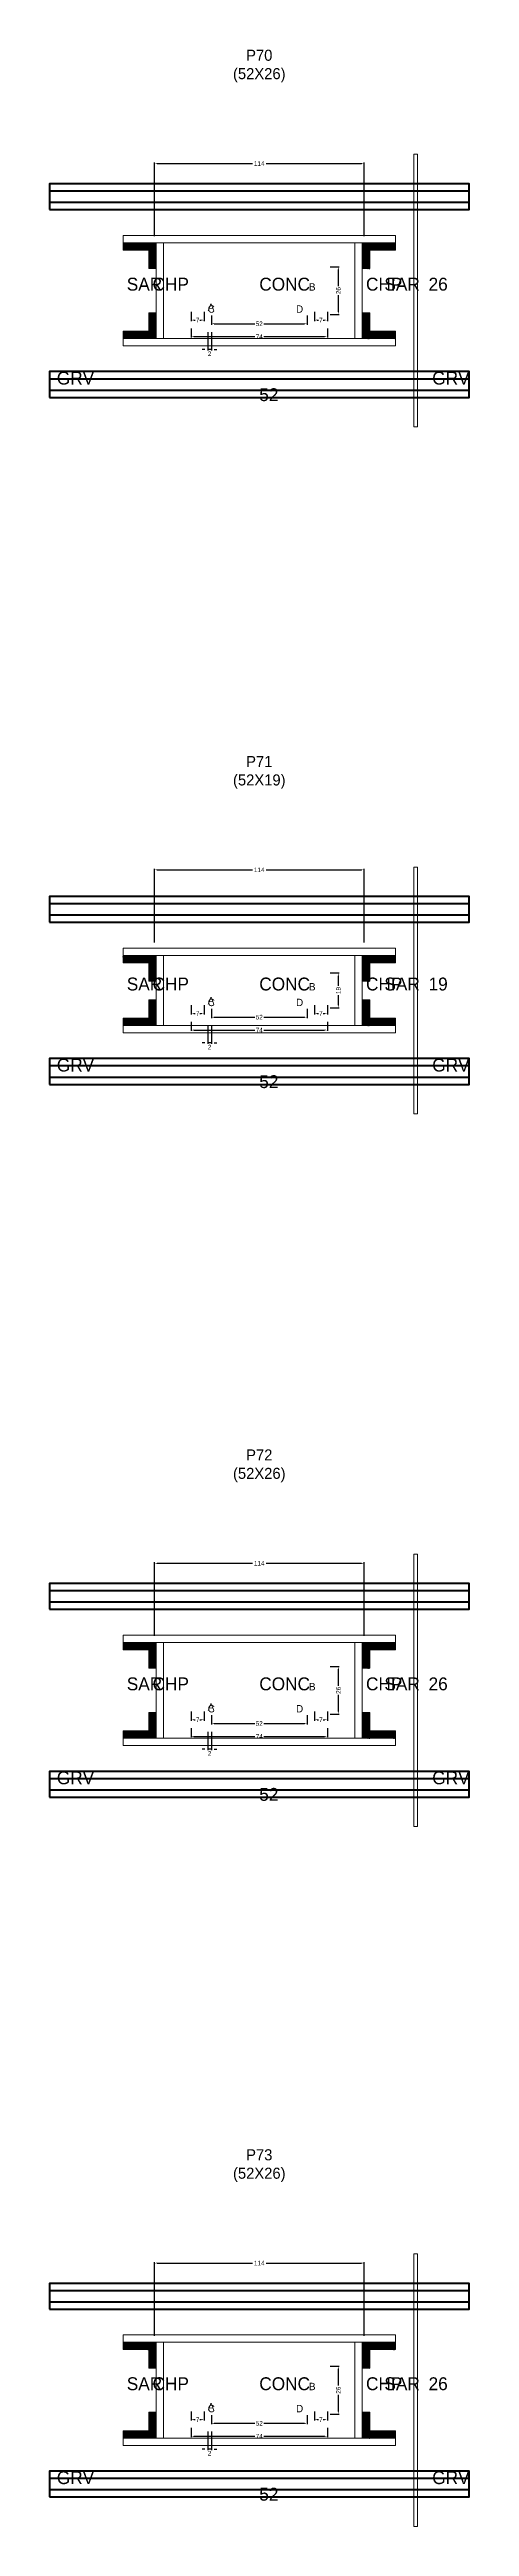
# Model space of a CAD drawing. Header units: centimetres. Extents: x -10500 to 4105, y -36866 to 295.
# Drawn here: x -114 to 114, y -27294 to -25949 of the extents above; entities that cross this region are included whole.
import ezdxf

# ---------------------------------------------------------------- set-up
doc = ezdxf.new("R2010")
doc.units = ezdxf.units.CM
for name, color, linetype in [('COTA', 241, 'Continuous'), ('GRAVATA', 224, 'Continuous'), ('Hachura', 251, 'Continuous'), ('NOMENCLATURA', 7, 'Continuous'), ('SARRAFO', 251, 'Continuous'), ('Texto Seção', 7, 'Continuous')]:
    doc.layers.add(name, color=color, linetype=linetype)
doc.dimstyles.new('cotax2', dxfattribs={"dimtxt": 2.5, "dimasz": 1.5, "dimexe": 0.5, "dimexo": 0.5, "dimgap": 0.5, "dimtad": 1, "dimcen": 2.5, "dimazin": 3, "dimtfac": 1, "dimtmove": 0, "dimatfit": 3})

msp = doc.modelspace()

# ---------------------------------------------------------------- texts
at = {"layer": 'NOMENCLATURA'}
for s, p in [('B', (27, -26080)), ('A', (-28, -26091)), ('C', (-28, -26092)), ('D', (20, -26092)), ('A', (-28, -26467.5)), ('C', (-28, -26468.5)), ('D', (20, -26468.5)), ('B', (27, -26460)), ('B', (27, -26840)), ('A', (-28, -26851)), ('C', (-28, -26852)), ('D', (20, -26852)), ('B', (27, -27220)), ('A', (-28, -27231)), ('C', (-28, -27232)), ('D', (20, -27232))]:
    msp.add_text(s, height=4, dxfattribs=at).set_placement(p)
at = {"layer": 'NOMENCLATURA', "char_height": 6, "attachment_point": 8}
for s, insert in [('P70\\P(52X26)', (0, -25967)), ('P71\\P(52X19)', (0, -26350.5)), ('P72\\P(52X26)', (0, -26727)), ('P73\\P(52X26)', (0, -27107))]:
    msp.add_mtext(s, dxfattribs=dict(at, insert=insert))
at = {"layer": 'Texto Seção'}
for s, p in [('SAR', (-72, -26080)), ('CHP', (-58, -26080)), ('CONC', (0, -26080)), ('CHP', (58, -26080)), ('SAR', (68, -26080)), ('26', (92, -26080)), ('GRV', (-110, -26131)), ('GRV', (94, -26131)), ('52', (0, -26140)), ('SAR', (-72, -26460)), ('CHP', (-58, -26460)), ('CONC', (0, -26460)), ('CHP', (58, -26460)), ('SAR', (68, -26460)), ('19', (92, -26460)), ('GRV', (-110, -26504)), ('52', (0, -26513)), ('GRV', (94, -26504)), ('SAR', (-72, -26840)), ('CHP', (-58, -26840)), ('CONC', (0, -26840)), ('CHP', (58, -26840)), ('SAR', (68, -26840)), ('26', (92, -26840)), ('GRV', (-110, -26891)), ('GRV', (94, -26891)), ('52', (0, -26900)), ('SAR', (-72, -27220)), ('CHP', (-58, -27220)), ('CONC', (0, -27220)), ('CHP', (58, -27220)), ('SAR', (68, -27220)), ('26', (92, -27220)), ('GRV', (-110, -27271)), ('52', (0, -27280)), ('GRV', (94, -27271))]:
    msp.add_text(s, height=7, dxfattribs=at).set_placement(p)

# ---------------------------------------------------------------- blocks, each defined once
blk = doc.blocks.new('_CLOSEDFILLED')
at = {"color": 0, "linetype": 'BYBLOCK'}
blk.add_solid([(-1, 0.16), (0, 0), (-1, -0.16)], dxfattribs=at)
blk = doc.blocks.new('*D1886')
for p, q in [((-37, -27240.5), (-37, -27245.5)), ((-35.5, -27245), (-2.5, -27245)), ((2.5, -27245), (35.5, -27245)), ((37, -27240.5), (37, -27245.5))]:
    blk.add_line(p, q)
at = {"layer": 'Defpoints'}
for p in [(-37, -27240), (-37, -27245), (37, -27240)]:
    blk.add_point(p, dxfattribs=at)
at = {"layer": 'COTA', "xscale": 1.5, "yscale": 1.5, "rotation": 180}
blk.add_blockref('_CLOSEDFILLED', (-37, -27245), dxfattribs=at)
at = {"layer": 'COTA', "xscale": 1.5, "yscale": 1.5}
blk.add_blockref('_CLOSEDFILLED', (37, -27245), dxfattribs=at)
at = {"layer": 'COTA', "insert": (0, -27245), "char_height": 2.5, "attachment_point": 5}
blk.add_mtext('74', dxfattribs=at)
blk = doc.blocks.new('*D1887')
for p, q in [((-26, -27233.5), (-26, -27238.5)), ((26, -27233.5), (26, -27238.5)), ((-24.5, -27238), (-2.5, -27238)), ((2.5, -27238), (24.5, -27238))]:
    blk.add_line(p, q)
at = {"layer": 'Defpoints'}
for p in [(-26, -27233), (26, -27233), (-26, -27238)]:
    blk.add_point(p, dxfattribs=at)
at = {"layer": 'COTA', "xscale": 1.5, "yscale": 1.5, "rotation": 180}
blk.add_blockref('_CLOSEDFILLED', (-26, -27238), dxfattribs=at)
at = {"layer": 'COTA', "xscale": 1.5, "yscale": 1.5}
blk.add_blockref('_CLOSEDFILLED', (26, -27238), dxfattribs=at)
at = {"layer": 'COTA', "insert": (0, -27238), "char_height": 2.5, "attachment_point": 5}
blk.add_mtext('52', dxfattribs=at)
blk = doc.blocks.new('*D1888')
for p, q in [((38.5, -27207), (43.5, -27207)), ((43, -27217.5), (43, -27208.5)), ((38.5, -27233), (43.5, -27233)), ((43, -27231.5), (43, -27222.5))]:
    blk.add_line(p, q)
at = {"layer": 'Defpoints'}
for p in [(38, -27207), (38, -27233), (43, -27233)]:
    blk.add_point(p, dxfattribs=at)
at = {"layer": 'COTA', "xscale": 1.5, "yscale": 1.5}
for p, rotation in [((43, -27207), 90), ((43, -27233), 270)]:
    blk.add_blockref('_CLOSEDFILLED', p, dxfattribs=dict(at, rotation=rotation))
at = {"layer": 'COTA', "insert": (43, -27220), "char_height": 2.5, "attachment_point": 5, "rotation": 90}
blk.add_mtext('26', dxfattribs=at)
blk = doc.blocks.new('*D1889')
for p, q in [((-37, -27231.5), (-37, -27236.5)), ((-30, -27231.5), (-30, -27236.5)), ((-35.5, -27236), (-34.75, -27236)), ((-32.25, -27236), (-31.5, -27236))]:
    blk.add_line(p, q)
at = {"layer": 'Defpoints'}
for p in [(-37, -27231), (-30, -27231), (-37, -27236)]:
    blk.add_point(p, dxfattribs=at)
at = {"layer": 'COTA', "xscale": 1.5, "yscale": 1.5, "rotation": 180}
blk.add_blockref('_CLOSEDFILLED', (-37, -27236), dxfattribs=at)
at = {"layer": 'COTA', "xscale": 1.5, "yscale": 1.5}
blk.add_blockref('_CLOSEDFILLED', (-30, -27236), dxfattribs=at)
at = {"layer": 'COTA', "insert": (-33.5, -27236), "char_height": 2.5, "attachment_point": 5}
blk.add_mtext('7', dxfattribs=at)
blk = doc.blocks.new('*D1890')
for p, q in [((30, -27231.5), (30, -27236.5)), ((37, -27231.5), (37, -27236.5)), ((31.5, -27236), (32.25, -27236)), ((34.75, -27236), (35.5, -27236))]:
    blk.add_line(p, q)
at = {"layer": 'Defpoints'}
for p in [(30, -27231), (37, -27231), (30, -27236)]:
    blk.add_point(p, dxfattribs=at)
at = {"layer": 'COTA', "xscale": 1.5, "yscale": 1.5, "rotation": 180}
blk.add_blockref('_CLOSEDFILLED', (30, -27236), dxfattribs=at)
at = {"layer": 'COTA', "xscale": 1.5, "yscale": 1.5}
blk.add_blockref('_CLOSEDFILLED', (37, -27236), dxfattribs=at)
at = {"layer": 'COTA', "insert": (33.5, -27236), "char_height": 2.5, "attachment_point": 5}
blk.add_mtext('7', dxfattribs=at)
blk = doc.blocks.new('*D1891')
for p, q in [((-57, -27190.5), (-57, -27150.5)), ((-55.5, -27151), (-3.75, -27151)), ((3.75, -27151), (55.5, -27151)), ((57, -27190.5), (57, -27150.5))]:
    blk.add_line(p, q)
at = {"layer": 'Defpoints'}
for p in [(-57, -27151), (-57, -27191), (57, -27191)]:
    blk.add_point(p, dxfattribs=at)
at = {"layer": 'COTA', "xscale": 1.5, "yscale": 1.5, "rotation": 180}
blk.add_blockref('_CLOSEDFILLED', (-57, -27151), dxfattribs=at)
at = {"layer": 'COTA', "xscale": 1.5, "yscale": 1.5}
blk.add_blockref('_CLOSEDFILLED', (57, -27151), dxfattribs=at)
at = {"layer": 'COTA', "insert": (0, -27151), "char_height": 2.5, "attachment_point": 5}
blk.add_mtext('114', dxfattribs=at)
blk = doc.blocks.new('*D1860')
for p, q in [((-37, -26860.5), (-37, -26865.5)), ((-35.5, -26865), (-2.5, -26865)), ((2.5, -26865), (35.5, -26865)), ((37, -26860.5), (37, -26865.5))]:
    blk.add_line(p, q)
at = {"layer": 'Defpoints'}
for p in [(-37, -26860), (-37, -26865), (37, -26860)]:
    blk.add_point(p, dxfattribs=at)
at = {"layer": 'COTA', "xscale": 1.5, "yscale": 1.5, "rotation": 180}
blk.add_blockref('_CLOSEDFILLED', (-37, -26865), dxfattribs=at)
at = {"layer": 'COTA', "xscale": 1.5, "yscale": 1.5}
blk.add_blockref('_CLOSEDFILLED', (37, -26865), dxfattribs=at)
at = {"layer": 'COTA', "insert": (0, -26865), "char_height": 2.5, "attachment_point": 5}
blk.add_mtext('74', dxfattribs=at)
blk = doc.blocks.new('*D1861')
for p, q in [((-26, -26853.5), (-26, -26858.5)), ((26, -26853.5), (26, -26858.5)), ((-24.5, -26858), (-2.5, -26858)), ((2.5, -26858), (24.5, -26858))]:
    blk.add_line(p, q)
at = {"layer": 'Defpoints'}
for p in [(-26, -26853), (26, -26853), (-26, -26858)]:
    blk.add_point(p, dxfattribs=at)
at = {"layer": 'COTA', "xscale": 1.5, "yscale": 1.5, "rotation": 180}
blk.add_blockref('_CLOSEDFILLED', (-26, -26858), dxfattribs=at)
at = {"layer": 'COTA', "xscale": 1.5, "yscale": 1.5}
blk.add_blockref('_CLOSEDFILLED', (26, -26858), dxfattribs=at)
at = {"layer": 'COTA', "insert": (0, -26858), "char_height": 2.5, "attachment_point": 5}
blk.add_mtext('52', dxfattribs=at)
blk = doc.blocks.new('*D1862')
for p, q in [((38.5, -26827), (43.5, -26827)), ((43, -26837.5), (43, -26828.5)), ((43, -26851.5), (43, -26842.5)), ((38.5, -26853), (43.5, -26853))]:
    blk.add_line(p, q)
at = {"layer": 'Defpoints'}
for p in [(38, -26827), (38, -26853), (43, -26853)]:
    blk.add_point(p, dxfattribs=at)
at = {"layer": 'COTA', "xscale": 1.5, "yscale": 1.5}
for p, rotation in [((43, -26827), 90), ((43, -26853), 270)]:
    blk.add_blockref('_CLOSEDFILLED', p, dxfattribs=dict(at, rotation=rotation))
at = {"layer": 'COTA', "insert": (43, -26840), "char_height": 2.5, "attachment_point": 5, "rotation": 90}
blk.add_mtext('26', dxfattribs=at)
blk = doc.blocks.new('*D1863')
for p, q in [((-37, -26851.5), (-37, -26856.5)), ((-35.5, -26856), (-34.75, -26856)), ((-32.25, -26856), (-31.5, -26856)), ((-30, -26851.5), (-30, -26856.5))]:
    blk.add_line(p, q)
at = {"layer": 'Defpoints'}
for p in [(-37, -26851), (-37, -26856), (-30, -26851)]:
    blk.add_point(p, dxfattribs=at)
at = {"layer": 'COTA', "xscale": 1.5, "yscale": 1.5, "rotation": 180}
blk.add_blockref('_CLOSEDFILLED', (-37, -26856), dxfattribs=at)
at = {"layer": 'COTA', "xscale": 1.5, "yscale": 1.5}
blk.add_blockref('_CLOSEDFILLED', (-30, -26856), dxfattribs=at)
at = {"layer": 'COTA', "insert": (-33.5, -26856), "char_height": 2.5, "attachment_point": 5}
blk.add_mtext('7', dxfattribs=at)
blk = doc.blocks.new('*D1864')
for p, q in [((30, -26851.5), (30, -26856.5)), ((31.5, -26856), (32.25, -26856)), ((34.75, -26856), (35.5, -26856)), ((37, -26851.5), (37, -26856.5))]:
    blk.add_line(p, q)
at = {"layer": 'Defpoints'}
for p in [(30, -26851), (30, -26856), (37, -26851)]:
    blk.add_point(p, dxfattribs=at)
at = {"layer": 'COTA', "xscale": 1.5, "yscale": 1.5, "rotation": 180}
blk.add_blockref('_CLOSEDFILLED', (30, -26856), dxfattribs=at)
at = {"layer": 'COTA', "xscale": 1.5, "yscale": 1.5}
blk.add_blockref('_CLOSEDFILLED', (37, -26856), dxfattribs=at)
at = {"layer": 'COTA', "insert": (33.5, -26856), "char_height": 2.5, "attachment_point": 5}
blk.add_mtext('7', dxfattribs=at)
blk = doc.blocks.new('*D1865')
for p, q in [((-57, -26810.5), (-57, -26770.5)), ((-55.5, -26771), (-3.75, -26771)), ((3.75, -26771), (55.5, -26771)), ((57, -26810.5), (57, -26770.5))]:
    blk.add_line(p, q)
at = {"layer": 'Defpoints'}
for p in [(-57, -26771), (-57, -26811), (57, -26811)]:
    blk.add_point(p, dxfattribs=at)
at = {"layer": 'COTA', "xscale": 1.5, "yscale": 1.5, "rotation": 180}
blk.add_blockref('_CLOSEDFILLED', (-57, -26771), dxfattribs=at)
at = {"layer": 'COTA', "xscale": 1.5, "yscale": 1.5}
blk.add_blockref('_CLOSEDFILLED', (57, -26771), dxfattribs=at)
at = {"layer": 'COTA', "insert": (0, -26771), "char_height": 2.5, "attachment_point": 5}
blk.add_mtext('114', dxfattribs=at)
blk = doc.blocks.new('*D1834')
for p, q in [((-37, -26477), (-37, -26482)), ((37, -26477), (37, -26482)), ((-35.5, -26481.5), (-2.5, -26481.5)), ((2.5, -26481.5), (35.5, -26481.5))]:
    blk.add_line(p, q)
at = {"layer": 'Defpoints'}
for p in [(-37, -26476.5), (37, -26476.5), (-37, -26481.5)]:
    blk.add_point(p, dxfattribs=at)
at = {"layer": 'COTA', "xscale": 1.5, "yscale": 1.5, "rotation": 180}
blk.add_blockref('_CLOSEDFILLED', (-37, -26481.5), dxfattribs=at)
at = {"layer": 'COTA', "xscale": 1.5, "yscale": 1.5}
blk.add_blockref('_CLOSEDFILLED', (37, -26481.5), dxfattribs=at)
at = {"layer": 'COTA', "insert": (0, -26481.5), "char_height": 2.5, "attachment_point": 5}
blk.add_mtext('74', dxfattribs=at)
blk = doc.blocks.new('*D1835')
for p, q in [((-26, -26470), (-26, -26475)), ((-24.5, -26474.5), (-2.5, -26474.5)), ((2.5, -26474.5), (24.5, -26474.5)), ((26, -26470), (26, -26475))]:
    blk.add_line(p, q)
at = {"layer": 'Defpoints'}
for p in [(-26, -26469.5), (-26, -26474.5), (26, -26469.5)]:
    blk.add_point(p, dxfattribs=at)
at = {"layer": 'COTA', "xscale": 1.5, "yscale": 1.5, "rotation": 180}
blk.add_blockref('_CLOSEDFILLED', (-26, -26474.5), dxfattribs=at)
at = {"layer": 'COTA', "xscale": 1.5, "yscale": 1.5}
blk.add_blockref('_CLOSEDFILLED', (26, -26474.5), dxfattribs=at)
at = {"layer": 'COTA', "insert": (0, -26474.5), "char_height": 2.5, "attachment_point": 5}
blk.add_mtext('52', dxfattribs=at)
blk = doc.blocks.new('*D1836')
for p, q in [((38.5, -26450.5), (43.5, -26450.5)), ((43, -26457.5), (43, -26452)), ((43, -26468), (43, -26462.5)), ((38.5, -26469.5), (43.5, -26469.5))]:
    blk.add_line(p, q)
at = {"layer": 'Defpoints'}
for p in [(38, -26450.5), (38, -26469.5), (43, -26469.5)]:
    blk.add_point(p, dxfattribs=at)
at = {"layer": 'COTA', "xscale": 1.5, "yscale": 1.5}
for p, rotation in [((43, -26450.5), 90), ((43, -26469.5), 270)]:
    blk.add_blockref('_CLOSEDFILLED', p, dxfattribs=dict(at, rotation=rotation))
at = {"layer": 'COTA', "insert": (43, -26460), "char_height": 2.5, "attachment_point": 5, "rotation": 90}
blk.add_mtext('19', dxfattribs=at)
blk = doc.blocks.new('*D1837')
for p, q in [((-37, -26468), (-37, -26473)), ((-35.5, -26472.5), (-34.75, -26472.5)), ((-32.25, -26472.5), (-31.5, -26472.5)), ((-30, -26468), (-30, -26473))]:
    blk.add_line(p, q)
at = {"layer": 'Defpoints'}
for p in [(-37, -26467.5), (-30, -26467.5), (-37, -26472.5)]:
    blk.add_point(p, dxfattribs=at)
at = {"layer": 'COTA', "xscale": 1.5, "yscale": 1.5, "rotation": 180}
blk.add_blockref('_CLOSEDFILLED', (-37, -26472.5), dxfattribs=at)
at = {"layer": 'COTA', "xscale": 1.5, "yscale": 1.5}
blk.add_blockref('_CLOSEDFILLED', (-30, -26472.5), dxfattribs=at)
at = {"layer": 'COTA', "insert": (-33.5, -26472.5), "char_height": 2.5, "attachment_point": 5}
blk.add_mtext('7', dxfattribs=at)
blk = doc.blocks.new('*D1838')
for p, q in [((30, -26468), (30, -26473)), ((31.5, -26472.5), (32.25, -26472.5)), ((34.75, -26472.5), (35.5, -26472.5)), ((37, -26468), (37, -26473))]:
    blk.add_line(p, q)
at = {"layer": 'Defpoints'}
for p in [(30, -26467.5), (37, -26467.5), (30, -26472.5)]:
    blk.add_point(p, dxfattribs=at)
at = {"layer": 'COTA', "xscale": 1.5, "yscale": 1.5, "rotation": 180}
blk.add_blockref('_CLOSEDFILLED', (30, -26472.5), dxfattribs=at)
at = {"layer": 'COTA', "xscale": 1.5, "yscale": 1.5}
blk.add_blockref('_CLOSEDFILLED', (37, -26472.5), dxfattribs=at)
at = {"layer": 'COTA', "insert": (33.5, -26472.5), "char_height": 2.5, "attachment_point": 5}
blk.add_mtext('7', dxfattribs=at)
blk = doc.blocks.new('*D1839')
for p, q in [((-57, -26434), (-57, -26394)), ((-55.5, -26394.5), (-3.75, -26394.5)), ((3.75, -26394.5), (55.5, -26394.5)), ((57, -26434), (57, -26394))]:
    blk.add_line(p, q)
at = {"layer": 'Defpoints'}
for p in [(-57, -26394.5), (-57, -26434.5), (57, -26434.5)]:
    blk.add_point(p, dxfattribs=at)
at = {"layer": 'COTA', "xscale": 1.5, "yscale": 1.5, "rotation": 180}
blk.add_blockref('_CLOSEDFILLED', (-57, -26394.5), dxfattribs=at)
at = {"layer": 'COTA', "xscale": 1.5, "yscale": 1.5}
blk.add_blockref('_CLOSEDFILLED', (57, -26394.5), dxfattribs=at)
at = {"layer": 'COTA', "insert": (0, -26394.5), "char_height": 2.5, "attachment_point": 5}
blk.add_mtext('114', dxfattribs=at)
blk = doc.blocks.new('*D1808')
for p, q in [((-37, -26100.5), (-37, -26105.5)), ((37, -26100.5), (37, -26105.5)), ((-35.5, -26105), (-2.5, -26105)), ((2.5, -26105), (35.5, -26105))]:
    blk.add_line(p, q)
at = {"layer": 'Defpoints'}
for p in [(-37, -26100), (37, -26100), (-37, -26105)]:
    blk.add_point(p, dxfattribs=at)
at = {"layer": 'COTA', "xscale": 1.5, "yscale": 1.5, "rotation": 180}
blk.add_blockref('_CLOSEDFILLED', (-37, -26105), dxfattribs=at)
at = {"layer": 'COTA', "xscale": 1.5, "yscale": 1.5}
blk.add_blockref('_CLOSEDFILLED', (37, -26105), dxfattribs=at)
at = {"layer": 'COTA', "insert": (0, -26105), "char_height": 2.5, "attachment_point": 5}
blk.add_mtext('74', dxfattribs=at)
blk = doc.blocks.new('*D1809')
for p, q in [((-26, -26093.5), (-26, -26098.5)), ((-24.5, -26098), (-2.5, -26098)), ((2.5, -26098), (24.5, -26098)), ((26, -26093.5), (26, -26098.5))]:
    blk.add_line(p, q)
at = {"layer": 'Defpoints'}
for p in [(-26, -26093), (-26, -26098), (26, -26093)]:
    blk.add_point(p, dxfattribs=at)
at = {"layer": 'COTA', "xscale": 1.5, "yscale": 1.5, "rotation": 180}
blk.add_blockref('_CLOSEDFILLED', (-26, -26098), dxfattribs=at)
at = {"layer": 'COTA', "xscale": 1.5, "yscale": 1.5}
blk.add_blockref('_CLOSEDFILLED', (26, -26098), dxfattribs=at)
at = {"layer": 'COTA', "insert": (0, -26098), "char_height": 2.5, "attachment_point": 5}
blk.add_mtext('52', dxfattribs=at)
blk = doc.blocks.new('*D1810')
for p, q in [((38.5, -26067), (43.5, -26067)), ((43, -26077.5), (43, -26068.5)), ((43, -26091.5), (43, -26082.5)), ((38.5, -26093), (43.5, -26093))]:
    blk.add_line(p, q)
at = {"layer": 'Defpoints'}
for p in [(38, -26067), (38, -26093), (43, -26093)]:
    blk.add_point(p, dxfattribs=at)
at = {"layer": 'COTA', "xscale": 1.5, "yscale": 1.5}
for p, rotation in [((43, -26067), 90), ((43, -26093), 270)]:
    blk.add_blockref('_CLOSEDFILLED', p, dxfattribs=dict(at, rotation=rotation))
at = {"layer": 'COTA', "insert": (43, -26080), "char_height": 2.5, "attachment_point": 5, "rotation": 90}
blk.add_mtext('26', dxfattribs=at)
blk = doc.blocks.new('*D1811')
for p, q in [((-37, -26091.5), (-37, -26096.5)), ((-35.5, -26096), (-34.75, -26096)), ((-32.25, -26096), (-31.5, -26096)), ((-30, -26091.5), (-30, -26096.5))]:
    blk.add_line(p, q)
at = {"layer": 'Defpoints'}
for p in [(-37, -26091), (-30, -26091), (-37, -26096)]:
    blk.add_point(p, dxfattribs=at)
at = {"layer": 'COTA', "xscale": 1.5, "yscale": 1.5, "rotation": 180}
blk.add_blockref('_CLOSEDFILLED', (-37, -26096), dxfattribs=at)
at = {"layer": 'COTA', "xscale": 1.5, "yscale": 1.5}
blk.add_blockref('_CLOSEDFILLED', (-30, -26096), dxfattribs=at)
at = {"layer": 'COTA', "insert": (-33.5, -26096), "char_height": 2.5, "attachment_point": 5}
blk.add_mtext('7', dxfattribs=at)
blk = doc.blocks.new('*D1812')
for p, q in [((30, -26091.5), (30, -26096.5)), ((31.5, -26096), (32.25, -26096)), ((34.75, -26096), (35.5, -26096)), ((37, -26091.5), (37, -26096.5))]:
    blk.add_line(p, q)
at = {"layer": 'Defpoints'}
for p in [(30, -26091), (37, -26091), (30, -26096)]:
    blk.add_point(p, dxfattribs=at)
at = {"layer": 'COTA', "xscale": 1.5, "yscale": 1.5, "rotation": 180}
blk.add_blockref('_CLOSEDFILLED', (30, -26096), dxfattribs=at)
at = {"layer": 'COTA', "xscale": 1.5, "yscale": 1.5}
blk.add_blockref('_CLOSEDFILLED', (37, -26096), dxfattribs=at)
at = {"layer": 'COTA', "insert": (33.5, -26096), "char_height": 2.5, "attachment_point": 5}
blk.add_mtext('7', dxfattribs=at)
blk = doc.blocks.new('*D1813')
for p, q in [((-57, -26050.5), (-57, -26010.5)), ((-55.5, -26011), (-3.75, -26011)), ((3.75, -26011), (55.5, -26011)), ((57, -26050.5), (57, -26010.5))]:
    blk.add_line(p, q)
at = {"layer": 'Defpoints'}
for p in [(-57, -26011), (-57, -26051), (57, -26051)]:
    blk.add_point(p, dxfattribs=at)
at = {"layer": 'COTA', "xscale": 1.5, "yscale": 1.5, "rotation": 180}
blk.add_blockref('_CLOSEDFILLED', (-57, -26011), dxfattribs=at)
at = {"layer": 'COTA', "xscale": 1.5, "yscale": 1.5}
blk.add_blockref('_CLOSEDFILLED', (57, -26011), dxfattribs=at)
at = {"layer": 'COTA', "insert": (0, -26011), "char_height": 2.5, "attachment_point": 5}
blk.add_mtext('114', dxfattribs=at)

# ---------------------------------------------------------------- dimensions: what is measured, and where the dimension line sits
at = {"layer": 'COTA'}
for base, p1, p2, picture, middle in [((-57, -26011), (-57, -26051), (57, -26051), '*D1813', (0, -26011)), ((-37, -26096), (-37, -26091), (-30, -26091), '*D1811', (-33.5, -26096)), ((30, -26096), (30, -26091), (37, -26091), '*D1812', (33.5, -26096)), ((-37, -26105), (-37, -26100), (37, -26100), '*D1808', (0, -26105)), ((-26, -26098), (-26, -26093), (26, -26093), '*D1809', (0, -26098)), ((-57, -26394.5), (-57, -26434.5), (57, -26434.5), '*D1839', (0, -26394.5)), ((-37, -26472.5), (-37, -26467.5), (-30, -26467.5), '*D1837', (-33.5, -26472.5)), ((30, -26472.5), (30, -26467.5), (37, -26467.5), '*D1838', (33.5, -26472.5)), ((-37, -26481.5), (-37, -26476.5), (37, -26476.5), '*D1834', (0, -26481.5)), ((-26, -26474.5), (-26, -26469.5), (26, -26469.5), '*D1835', (0, -26474.5)), ((-57, -26771), (-57, -26811), (57, -26811), '*D1865', (0, -26771)), ((-37, -26856), (-37, -26851), (-30, -26851), '*D1863', (-33.5, -26856)), ((-26, -26858), (-26, -26853), (26, -26853), '*D1861', (0, -26858)), ((30, -26856), (30, -26851), (37, -26851), '*D1864', (33.5, -26856)), ((-37, -26865), (-37, -26860), (37, -26860), '*D1860', (0, -26865)), ((-57, -27151), (-57, -27191), (57, -27191), '*D1891', (0, -27151)), ((-37, -27236), (-37, -27231), (-30, -27231), '*D1889', (-33.5, -27236)), ((-26, -27238), (-26, -27233), (26, -27233), '*D1887', (0, -27238)), ((30, -27236), (30, -27231), (37, -27231), '*D1890', (33.5, -27236)), ((-37, -27245), (-37, -27240), (37, -27240), '*D1886', (0, -27245))]:
    dim = msp.add_linear_dim(base=base, p1=p1, p2=p2, dimstyle='cotax2', dxfattribs=at)
    dim.commit()
    dim.dimension.update_dxf_attribs({"geometry": picture, "text_midpoint": middle})
for base, p1, p2, picture, middle in [((43, -26093), (38, -26093), (38, -26067), '*D1810', (43, -26080)), ((43, -26469.5), (38, -26469.5), (38, -26450.5), '*D1836', (43, -26460)), ((43, -26853), (38, -26853), (38, -26827), '*D1862', (43, -26840)), ((43, -27233), (38, -27233), (38, -27207), '*D1888', (43, -27220))]:
    dim = msp.add_linear_dim(base=base, p1=p1, p2=p2, angle=90, dimstyle='cotax2', dxfattribs=at)
    dim.commit()
    dim.dimension.update_dxf_attribs({"geometry": picture, "text_midpoint": middle})
for base, p1, p2 in [((-26, -26112), (-26, -26102), (-28, -26102)), ((-26, -26488.5), (-26, -26478.5), (-28, -26478.5)), ((-26, -26872), (-26, -26862), (-28, -26862)), ((-26, -27252), (-26, -27242), (-28, -27242))]:
    msp.add_linear_dim(base=base, p1=p1, p2=p2, dimstyle='cotax2', dxfattribs=at).render()

# ---------------------------------------------------------------- hatches: boundary and pattern name
at = {"layer": 'SARRAFO'}
h = msp.add_hatch(dxfattribs=at)
h.set_pattern_fill('SOLID', scale=2)
h.paths.add_polyline_path([(-74, -26058), (-60, -26058), (-60, -26054), (-74, -26054)])
h = msp.add_hatch(dxfattribs=at)
h.set_pattern_fill('SOLID', scale=2)
h.paths.add_polyline_path([(-60, -26068), (-56, -26068), (-56, -26054), (-60, -26054)])
h = msp.add_hatch(dxfattribs=at)
h.set_pattern_fill('SOLID', scale=2)
h.paths.add_polyline_path([(56, -26068), (60, -26068), (60, -26054), (56, -26054)])
h = msp.add_hatch(dxfattribs=at)
h.set_pattern_fill('SOLID', scale=2)
h.paths.add_polyline_path([(60, -26058), (74, -26058), (74, -26054), (60, -26054)])
h = msp.add_hatch(dxfattribs=at)
h.set_pattern_fill('SOLID', scale=2)
h.paths.add_polyline_path([(-74, -26106), (-60, -26106), (-60, -26102), (-74, -26102)])
h = msp.add_hatch(dxfattribs=at)
h.set_pattern_fill('SOLID', scale=2)
h.paths.add_polyline_path([(-60, -26106), (-56, -26106), (-56, -26092), (-60, -26092)])
h = msp.add_hatch(dxfattribs=at)
h.set_pattern_fill('SOLID', scale=2)
h.paths.add_polyline_path([(56, -26106), (60, -26106), (60, -26092), (56, -26092)])
h = msp.add_hatch(dxfattribs=at)
h.set_pattern_fill('SOLID', scale=2)
h.paths.add_polyline_path([(60, -26106), (74, -26106), (74, -26102), (60, -26102)])
h = msp.add_hatch(dxfattribs=at)
h.set_pattern_fill('SOLID', scale=2)
h.paths.add_polyline_path([(-74, -26445), (-60, -26445), (-60, -26441), (-74, -26441)])
h = msp.add_hatch(dxfattribs=at)
h.set_pattern_fill('SOLID', scale=2)
h.paths.add_polyline_path([(-60, -26455), (-56, -26455), (-56, -26441), (-60, -26441)])
h = msp.add_hatch(dxfattribs=at)
h.set_pattern_fill('SOLID', scale=2)
h.paths.add_polyline_path([(56, -26455), (60, -26455), (60, -26441), (56, -26441)])
h = msp.add_hatch(dxfattribs=at)
h.set_pattern_fill('SOLID', scale=2)
h.paths.add_polyline_path([(60, -26445), (74, -26445), (74, -26441), (60, -26441)])
h = msp.add_hatch(dxfattribs=at)
h.set_pattern_fill('SOLID', scale=2)
h.paths.add_polyline_path([(-60, -26479), (-56, -26479), (-56, -26465), (-60, -26465)])
h = msp.add_hatch(dxfattribs=at)
h.set_pattern_fill('SOLID', scale=2)
h.paths.add_polyline_path([(56, -26479), (60, -26479), (60, -26465), (56, -26465)])
h = msp.add_hatch(dxfattribs=at)
h.set_pattern_fill('SOLID', scale=2)
h.paths.add_polyline_path([(-74, -26479), (-60, -26479), (-60, -26475), (-74, -26475)])
h = msp.add_hatch(dxfattribs=at)
h.set_pattern_fill('SOLID', scale=2)
h.paths.add_polyline_path([(60, -26479), (74, -26479), (74, -26475), (60, -26475)])
h = msp.add_hatch(dxfattribs=at)
h.set_pattern_fill('SOLID', scale=2)
h.paths.add_polyline_path([(-74, -26818), (-60, -26818), (-60, -26814), (-74, -26814)])
h = msp.add_hatch(dxfattribs=at)
h.set_pattern_fill('SOLID', scale=2)
h.paths.add_polyline_path([(-60, -26828), (-56, -26828), (-56, -26814), (-60, -26814)])
h = msp.add_hatch(dxfattribs=at)
h.set_pattern_fill('SOLID', scale=2)
h.paths.add_polyline_path([(56, -26828), (60, -26828), (60, -26814), (56, -26814)])
h = msp.add_hatch(dxfattribs=at)
h.set_pattern_fill('SOLID', scale=2)
h.paths.add_polyline_path([(60, -26818), (74, -26818), (74, -26814), (60, -26814)])
h = msp.add_hatch(dxfattribs=at)
h.set_pattern_fill('SOLID', scale=2)
h.paths.add_polyline_path([(-60, -26866), (-56, -26866), (-56, -26852), (-60, -26852)])
h = msp.add_hatch(dxfattribs=at)
h.set_pattern_fill('SOLID', scale=2)
h.paths.add_polyline_path([(56, -26866), (60, -26866), (60, -26852), (56, -26852)])
h = msp.add_hatch(dxfattribs=at)
h.set_pattern_fill('SOLID', scale=2)
h.paths.add_polyline_path([(-74, -26866), (-60, -26866), (-60, -26862), (-74, -26862)])
h = msp.add_hatch(dxfattribs=at)
h.set_pattern_fill('SOLID', scale=2)
h.paths.add_polyline_path([(60, -26866), (74, -26866), (74, -26862), (60, -26862)])
h = msp.add_hatch(dxfattribs=at)
h.set_pattern_fill('SOLID', scale=2)
h.paths.add_polyline_path([(-74, -27198), (-60, -27198), (-60, -27194), (-74, -27194)])
h = msp.add_hatch(dxfattribs=at)
h.set_pattern_fill('SOLID', scale=2)
h.paths.add_polyline_path([(-60, -27208), (-56, -27208), (-56, -27194), (-60, -27194)])
h = msp.add_hatch(dxfattribs=at)
h.set_pattern_fill('SOLID', scale=2)
h.paths.add_polyline_path([(56, -27208), (60, -27208), (60, -27194), (56, -27194)])
h = msp.add_hatch(dxfattribs=at)
h.set_pattern_fill('SOLID', scale=2)
h.paths.add_polyline_path([(60, -27198), (74, -27198), (74, -27194), (60, -27194)])
h = msp.add_hatch(dxfattribs=at)
h.set_pattern_fill('SOLID', scale=2)
h.paths.add_polyline_path([(-60, -27246), (-56, -27246), (-56, -27232), (-60, -27232)])
h = msp.add_hatch(dxfattribs=at)
h.set_pattern_fill('SOLID', scale=2)
h.paths.add_polyline_path([(56, -27246), (60, -27246), (60, -27232), (56, -27232)])
h = msp.add_hatch(dxfattribs=at)
h.set_pattern_fill('SOLID', scale=2)
h.paths.add_polyline_path([(-74, -27246), (-60, -27246), (-60, -27242), (-74, -27242)])
h = msp.add_hatch(dxfattribs=at)
h.set_pattern_fill('SOLID', scale=2)
h.paths.add_polyline_path([(60, -27246), (74, -27246), (74, -27242), (60, -27242)])

# ---------------------------------------------------------------- linework, layer by layer
at = {"layer": 'GRAVATA', "lineweight": 50}
for points in [[(-114, -26036), (114, -26036), (114, -26022), (-114, -26022)], [(-114, -26032), (114, -26032), (114, -26026), (-114, -26026)], [(-114, -26138), (114, -26138), (114, -26124), (-114, -26124)], [(-114, -26134), (114, -26134), (114, -26128), (-114, -26128)], [(-114, -26423), (114, -26423), (114, -26409), (-114, -26409)], [(-114, -26419), (114, -26419), (114, -26413), (-114, -26413)], [(-114, -26511), (114, -26511), (114, -26497), (-114, -26497)], [(-114, -26507), (114, -26507), (114, -26501), (-114, -26501)], [(-114, -26796), (114, -26796), (114, -26782), (-114, -26782)], [(-114, -26792), (114, -26792), (114, -26786), (-114, -26786)], [(-114, -26898), (114, -26898), (114, -26884), (-114, -26884)], [(-114, -26894), (114, -26894), (114, -26888), (-114, -26888)], [(-114, -27176), (114, -27176), (114, -27162), (-114, -27162)], [(-114, -27172), (114, -27172), (114, -27166), (-114, -27166)], [(-114, -27278), (114, -27278), (114, -27264), (-114, -27264)], [(-114, -27274), (114, -27274), (114, -27268), (-114, -27268)]]:
    msp.add_lwpolyline(points, close=True, dxfattribs=at)
at = {"layer": 'Hachura', "lineweight": 13}
for points in [[(84, -26154), (86, -26154), (86, -26006), (84, -26006)], [(84, -26527), (86, -26527), (86, -26393), (84, -26393)], [(84, -26914), (86, -26914), (86, -26766), (84, -26766)], [(84, -27294), (86, -27294), (86, -27146), (84, -27146)]]:
    msp.add_lwpolyline(points, close=True, dxfattribs=at)
at = {"layer": 'Hachura', "lineweight": 18}
for points in [[(-74, -26054), (74, -26054), (74, -26050), (-74, -26050)], [(-56, -26106), (-52, -26106), (-52, -26054), (-56, -26054)], [(52, -26106), (56, -26106), (56, -26054), (52, -26054)], [(-74, -26110), (74, -26110), (74, -26106), (-74, -26106)], [(-74, -26441), (74, -26441), (74, -26437), (-74, -26437)], [(-56, -26479), (-52, -26479), (-52, -26441), (-56, -26441)], [(52, -26479), (56, -26479), (56, -26441), (52, -26441)], [(-74, -26483), (74, -26483), (74, -26479), (-74, -26479)], [(-74, -26814), (74, -26814), (74, -26810), (-74, -26810)], [(-56, -26866), (-52, -26866), (-52, -26814), (-56, -26814)], [(52, -26866), (56, -26866), (56, -26814), (52, -26814)], [(-74, -26870), (74, -26870), (74, -26866), (-74, -26866)], [(-74, -27194), (74, -27194), (74, -27190), (-74, -27190)], [(-56, -27246), (-52, -27246), (-52, -27194), (-56, -27194)], [(52, -27246), (56, -27246), (56, -27194), (52, -27194)], [(-74, -27250), (74, -27250), (74, -27246), (-74, -27246)]]:
    msp.add_lwpolyline(points, close=True, dxfattribs=at)
at = {"layer": 'SARRAFO', "lineweight": 13}
for points in [[(-74, -26058), (-60, -26058), (-60, -26054), (-74, -26054)], [(-60, -26068), (-56, -26068), (-56, -26054), (-60, -26054)], [(56, -26068), (60, -26068), (60, -26054), (56, -26054)], [(60, -26058), (74, -26058), (74, -26054), (60, -26054)], [(-74, -26106), (-60, -26106), (-60, -26102), (-74, -26102)], [(-60, -26106), (-56, -26106), (-56, -26092), (-60, -26092)], [(56, -26106), (60, -26106), (60, -26092), (56, -26092)], [(60, -26106), (74, -26106), (74, -26102), (60, -26102)], [(-74, -26445), (-60, -26445), (-60, -26441), (-74, -26441)], [(-60, -26455), (-56, -26455), (-56, -26441), (-60, -26441)], [(56, -26455), (60, -26455), (60, -26441), (56, -26441)], [(60, -26445), (74, -26445), (74, -26441), (60, -26441)], [(-60, -26479), (-56, -26479), (-56, -26465), (-60, -26465)], [(56, -26479), (60, -26479), (60, -26465), (56, -26465)], [(-74, -26479), (-60, -26479), (-60, -26475), (-74, -26475)], [(60, -26479), (74, -26479), (74, -26475), (60, -26475)], [(-74, -26818), (-60, -26818), (-60, -26814), (-74, -26814)], [(-60, -26828), (-56, -26828), (-56, -26814), (-60, -26814)], [(56, -26828), (60, -26828), (60, -26814), (56, -26814)], [(60, -26818), (74, -26818), (74, -26814), (60, -26814)], [(-60, -26866), (-56, -26866), (-56, -26852), (-60, -26852)], [(56, -26866), (60, -26866), (60, -26852), (56, -26852)], [(-74, -26866), (-60, -26866), (-60, -26862), (-74, -26862)], [(60, -26866), (74, -26866), (74, -26862), (60, -26862)], [(-74, -27198), (-60, -27198), (-60, -27194), (-74, -27194)], [(-60, -27208), (-56, -27208), (-56, -27194), (-60, -27194)], [(56, -27208), (60, -27208), (60, -27194), (56, -27194)], [(60, -27198), (74, -27198), (74, -27194), (60, -27194)], [(-60, -27246), (-56, -27246), (-56, -27232), (-60, -27232)], [(56, -27246), (60, -27246), (60, -27232), (56, -27232)], [(-74, -27246), (-60, -27246), (-60, -27242), (-74, -27242)], [(60, -27246), (74, -27246), (74, -27242), (60, -27242)]]:
    msp.add_lwpolyline(points, close=True, dxfattribs=at)

msp.set_redraw_order([(e.dxf.handle, doc.entitydb.next_handle()) for e in msp.query("TEXT MTEXT ATTDEF DIMENSION ARC_DIMENSION")])  # texts and dimensions are drawn at this point

doc.saveas('drawing.dxf')
